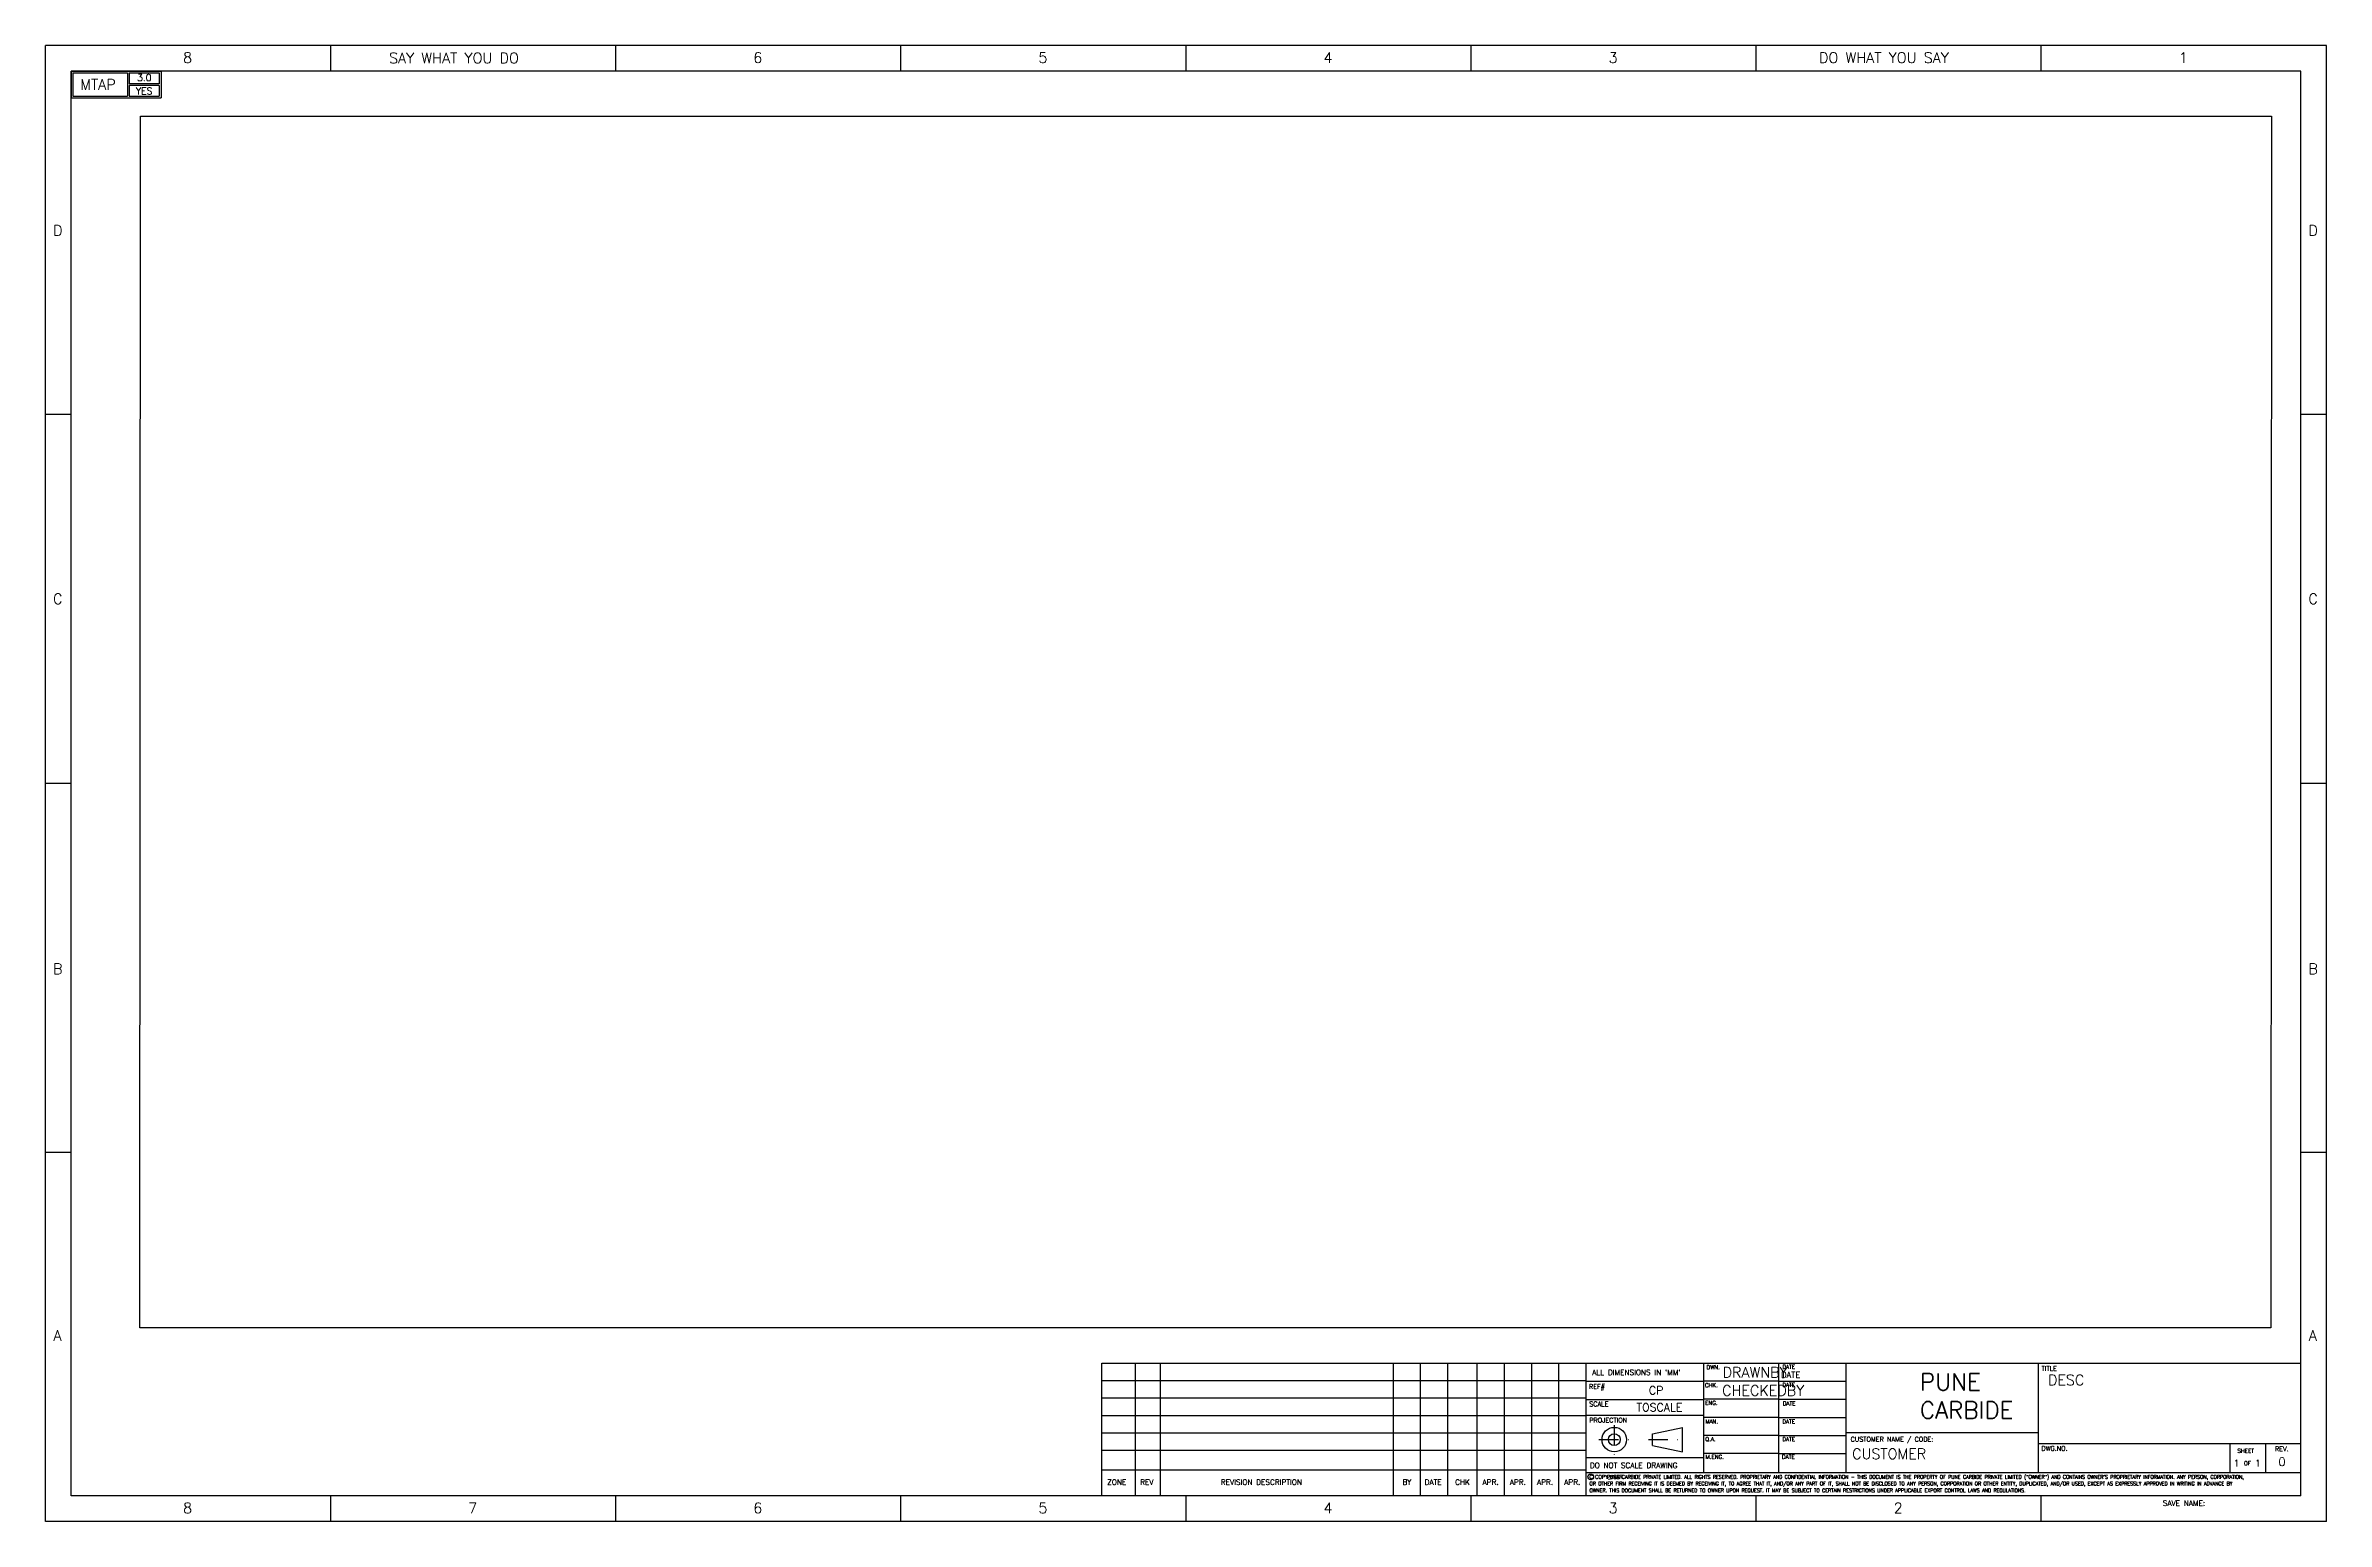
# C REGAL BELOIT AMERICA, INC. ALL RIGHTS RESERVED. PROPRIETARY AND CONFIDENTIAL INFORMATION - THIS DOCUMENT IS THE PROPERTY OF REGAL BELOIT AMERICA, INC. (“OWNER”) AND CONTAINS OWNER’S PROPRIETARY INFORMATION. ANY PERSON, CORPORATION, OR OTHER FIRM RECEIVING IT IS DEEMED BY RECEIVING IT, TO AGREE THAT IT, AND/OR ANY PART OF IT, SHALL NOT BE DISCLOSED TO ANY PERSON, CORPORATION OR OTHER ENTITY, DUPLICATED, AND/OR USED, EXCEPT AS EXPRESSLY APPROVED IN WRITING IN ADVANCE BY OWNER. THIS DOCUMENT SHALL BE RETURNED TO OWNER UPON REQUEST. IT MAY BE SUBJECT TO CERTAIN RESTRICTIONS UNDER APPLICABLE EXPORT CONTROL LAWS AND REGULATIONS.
# Model space of a CAD drawing. Header units: millimetres. Extents: x 0 to 762, y 0 to 493.
import ezdxf
from ezdxf.enums import TextEntityAlignment as Align

# ---------------------------------------------------------------- set-up
doc = ezdxf.new("R2010")
doc.units = ezdxf.units.MM
doc.header["$LTSCALE"] = 12.954
doc.linetypes.add('DASHDOT', pattern=[1, 0.5, -0.25, 0, -0.25])
for name, color, linetype in [('BORDER', 5, 'Continuous'), ('OBJ', 2, 'Continuous'), ('TEXT', 2, 'Continuous')]:
    doc.layers.add(name, color=color, linetype=linetype)
doc.layers.add('MTAP_WINDOW', color=2, linetype='Continuous', plot=False)
doc.styles.add('ROMANC', font='romanc', dxfattribs={"height": 3.97002})
doc.styles.add('ROMANS', font='romans')
doc.styles.get("Standard").update_dxf_attribs({"font": 'romans.shx'})

# ---------------------------------------------------------------- blocks, each defined once
blk = doc.blocks.new('CAP')
at = {"layer": 'BORDER'}
for p, q in [((0, 10.16), (34.04, 10.16)), ((0, 10.16), (0, 0)), ((0.64, 9.53), (0.64, 0.64)), ((0.64, 9.53), (21.39, 9.53)), ((21.39, 9.53), (21.39, 0.64)), ((22.02, 9.53), (22.02, 5.4)), ((22.02, 9.53), (33.4, 9.53)), ((33.4, 9.53), (33.4, 5.4)), ((34.04, 10.16), (34.04, 0)), ((0, 0), (34.04, 0)), ((0.64, 0.64), (21.39, 0.64)), ((33.4, 5.4), (22.02, 5.4)), ((33.4, 4.76), (22.02, 4.76)), ((22.02, 4.76), (22.02, 0.64)), ((22.02, 0.64), (33.4, 0.64)), ((33.4, 4.76), (33.4, 0.64))]:
    blk.add_line(p, q, dxfattribs=at)
at = {"layer": 'OBJ'}
blk.add_text('MTAP', height=3.962, dxfattribs=at).set_placement((3.46, 3.1))
for tag, p in [('NTS', (27.71, 6.42)), ('2.5', (27.67, 1.35))]:
    blk.add_attdef(tag, text='', height=2.54, dxfattribs=at).set_placement(p, align=Align.CENTER)

msp = doc.modelspace()

# ---------------------------------------------------------------- linework, layer by layer
at = {"layer": 'BORDER', "color": 5, "linetype": 'Continuous', "extrusion": (0, 1, 0)}
for p, q in [((0, 0), (0, 493.03)), ((761.95, 493.03), (0, 493.03)), ((95.24, 484.51), (95.24, 493.03)), ((190.49, 484.51), (190.49, 493.03)), ((285.73, 484.51), (285.73, 493.03)), ((380.98, 484.51), (380.98, 493.03)), ((476.22, 484.51), (476.22, 493.03)), ((571.47, 484.51), (571.47, 493.03)), ((666.71, 484.51), (666.71, 493.03)), ((761.95, 0), (761.95, 493.03)), ((8.52, 8.52), (8.52, 484.51)), ((753.44, 484.51), (8.52, 484.51)), ((753.44, 8.52), (753.44, 484.51)), ((8.52, 369.77), (0, 369.77)), ((761.95, 369.77), (753.44, 369.77)), ((8.52, 246.51), (0, 246.51)), ((761.95, 246.51), (753.44, 246.51)), ((8.52, 123.26), (0, 123.26)), ((761.95, 123.26), (753.44, 123.26)), ((352.9, 52.89), (514.66, 52.89)), ((352.9, 8.52), (352.9, 52.89)), ((352.9, 47.06), (514.66, 47.06)), ((364.1, 8.52), (364.1, 52.89)), ((372.51, 8.52), (372.51, 52.89)), ((450.25, 8.52), (450.25, 52.89)), ((459.35, 8.52), (459.35, 52.89)), ((468.45, 8.52), (468.45, 52.89)), ((478.26, 8.52), (478.26, 52.89)), ((487.36, 8.52), (487.36, 52.89)), ((496.46, 8.52), (496.46, 52.89)), ((505.56, 8.52), (505.56, 52.89)), ((514.66, 8.52), (514.66, 52.89)), ((514.66, 8.52), (514.66, 52.89)), ((514.66, 22.5), (514.66, 52.89)), ((514.66, 22.5), (514.66, 52.89)), ((514.66, 8.52), (514.66, 52.89)), ((514.66, 22.5), (514.66, 52.89)), ((514.66, 52.89), (684.82, 52.89)), ((514.66, 46.81), (553.87, 46.81)), ((553.87, 52.89), (553.87, 16.18)), ((578.97, 52.89), (578.97, 16.18)), ((601.38, 52.89), (601.38, 16.18)), ((601.38, 52.89), (601.38, 16.18)), ((601.38, 52.89), (601.38, 21.33)), ((601.38, 52.89), (601.38, 21.33)), ((601.38, 52.89), (601.38, 16.18)), ((601.38, 52.89), (601.38, 21.33)), ((601.38, 52.89), (601.38, 21.33)), ((665.81, 16.18), (665.81, 52.89)), ((684.82, 52.89), (753.44, 52.89)), ((352.9, 41.24), (514.66, 41.24)), ((514.66, 40.73), (553.87, 40.73)), ((352.9, 35.41), (514.66, 35.41)), ((514.66, 35.46), (553.71, 35.46)), ((352.9, 29.58), (514.66, 29.58)), ((352.9, 23.76), (514.66, 23.76)), ((665.81, 26), (684.82, 26)), ((684.82, 26), (753.44, 26)), ((729.68, 26), (729.68, 16.18)), ((741.56, 26), (741.56, 16.18)), ((352.9, 17.26), (514.66, 17.26)), ((514.66, 8.52), (514.66, 22.5)), ((514.66, 8.52), (514.66, 22.5)), ((514.66, 21.33), (553.71, 21.33)), ((684.82, 16.18), (514.66, 16.18)), ((753.44, 16.18), (684.82, 16.18)), ((753.44, 8.52), (8.52, 8.52)), ((95.24, 0), (95.24, 8.52)), ((190.49, 0), (190.49, 8.52)), ((285.73, 0), (285.73, 8.52)), ((380.98, 0), (380.98, 8.52)), ((476.22, 0), (476.22, 8.52)), ((571.47, 0), (571.47, 8.52)), ((666.71, 0), (666.71, 8.52)), ((761.95, 0), (0, 0))]:
    msp.add_line(p, q, dxfattribs=at)
at = {"layer": 'BORDER', "color": 5}
for p, q in [((578.97, 46.84), (553.87, 46.84)), ((578.97, 46.84), (601.38, 46.84)), ((578.97, 40.79), (553.87, 40.79)), ((578.97, 40.79), (601.38, 40.79)), ((578.97, 34.74), (553.87, 34.74)), ((578.97, 34.74), (601.38, 34.74)), ((578.97, 28.69), (553.87, 28.69)), ((578.97, 28.69), (601.38, 28.69)), ((601.38, 29.71), (636.08, 29.71)), ((633.4, 29.71), (665.81, 29.71)), ((578.97, 22.63), (553.87, 22.63)), ((578.97, 22.63), (601.38, 22.63))]:
    msp.add_line(p, q, dxfattribs=at)
at = {"layer": 'BORDER', "color": 4, "linetype": 'DASHDOT', "extrusion": (0, 1, 0)}
for p, q in [((524.04, 32.14), (524.04, 22.4)), ((518.95, 27.32), (529.16, 27.32)), ((535.48, 27.32), (548.47, 27.32))]:
    msp.add_line(p, q, dxfattribs=at)
at = {"layer": 'BORDER', "color": 4, "linetype": 'Continuous', "extrusion": (0, 1, 0)}
for p, q in [((536.84, 29.3), (546.87, 31.4)), ((546.87, 23.23), (546.87, 31.4)), ((536.84, 25.33), (536.84, 29.3)), ((536.84, 25.33), (546.87, 23.23))]:
    msp.add_line(p, q, dxfattribs=at)
at = {"layer": 'BORDER', "color": 4, "linetype": 'Continuous'}
for centre, radius in [((524.05, 27.32), 4.09), ((524.05, 27.32), 1.98), ((516.2, 14.87), 0.956)]:
    msp.add_circle(centre, radius, dxfattribs=at)
at = {"layer": 'MTAP_WINDOW'}
msp.add_lwpolyline([(31.73, 469.48), (743.63, 469.48), (743.39, 64.65), (31.48, 64.65)], close=True, dxfattribs=at)

# ---------------------------------------------------------------- block references
at = {"layer": 'BORDER'}
ref = msp.add_blockref('CAP', (8.52, 475.55), dxfattribs=dict(at, xscale=0.8823, yscale=0.8823, zscale=0.8823))
ref.add_attrib('CAPREV', '3.0', dxfattribs={"layer": 'OBJ', "height": 2.241}).set_placement((32.97, 481.21), align=Align.CENTER)
ref.add_attrib('CAPPURE', 'YES', dxfattribs={"layer": 'OBJ', "height": 2.241}).set_placement((32.92, 476.74), align=Align.CENTER)

# ---------------------------------------------------------------- texts
at = {"layer": 'BORDER', "color": 2, "linetype": 'Continuous', "style": 'ROMANC'}
for s, p in [('8', (45.94, 487.25)), ('6', (236.43, 487.25)), ('5', (331.67, 487.25)), ('4', (426.92, 487.25)), ('3', (522.16, 487.25)), ('1', (712.65, 487.25)), ('D', (2.53, 429.54)), ('D', (755.99, 429.54)), ('C', (2.47, 306.44)), ('C', (755.93, 306.44)), ('B', (2.5, 182.87)), ('B', (755.96, 182.87)), ('A', (2.63, 60.35)), ('A', (756.09, 60.35)), ('8', (45.94, 2.73)), ('7', (141.18, 2.73)), ('6', (236.43, 2.73)), ('5', (331.67, 2.73)), ('4', (426.92, 2.73)), ('3', (522.16, 2.73)), ('2', (617.4, 2.73))]:
    msp.add_text(s, height=3.5, dxfattribs=at).set_placement(p)
at = {"layer": 'BORDER', "color": 2, "style": 'ROMANC'}
for s, p in [('SAY WHAT YOU DO', (114.73, 487.15)), ('DO WHAT YOU SAY', (592.45, 487.26))]:
    msp.add_text(s, height=3.5027, dxfattribs=at).set_placement(p)
at = {"layer": 'BORDER', "color": 4, "linetype": 'Continuous', "style": 'ROMANS'}
for s, height, p in [('REF#', 1.569, (515.61, 44.25)), ("ALL DIMENSIONS IN 'MM'", 1.7928, (516.7, 48.89)), ('TITLE', 1.569, (666.82, 50.3)), ('SCALE', 1.569, (515.71, 38.43)), ('PROJECTION', 1.569, (515.7, 33.04)), ('CUSTOMER NAME / CODE:', 1.5687, (603.01, 26.64)), ('DWG.NO.', 1.569, (666.76, 23.61)), ('SHEET', 1.345, (732.25, 22.91)), ('REV.', 1.569, (744.76, 23.44)), ('DO NOT SCALE DRAWING', 1.7928, (515.9, 17.81)), ('OF', 1.345, (734.44, 18.73)), ('ZONE', 1.793, (354.66, 12.22)), ('REV', 1.793, (365.66, 12.22)), ('REVISION DESCRIPTION', 1.7928, (392.59, 12.22)), ('BY', 1.793, (453.28, 12.24)), ('DATE', 1.793, (460.72, 12.22)), ('CHK', 1.793, (470.9, 12.22)), ('APR.', 1.793, (480.05, 12.22)), ('APR.', 1.793, (489.15, 12.22)), ('APR.', 1.793, (498.25, 12.22)), ('APR.', 1.793, (507.34, 12.22))]:
    msp.add_text(s, height=height, dxfattribs=at).set_placement(p)
at = {"layer": 'BORDER', "color": 4, "style": 'ROMANS'}
for s, p in [('CHK.', (556.48, 44.8)), ('DWN.', (557.09, 50.81)), ('DATE', (582.33, 50.99)), ('DATE', (582.33, 44.94)), ('ENG.', (556.5, 38.9)), ('DATE', (582.48, 38.75)), ('MAN.', (556.6, 32.7)), ('DATE', (582.33, 32.7)), ('Q.A.', (556.18, 26.8)), ('DATE', (582.33, 26.8)), ('M.ENG.', (557.61, 20.88)), ('DATE', (582.2, 20.9))]:
    msp.add_text(s, height=1.345, dxfattribs=at).set_placement(p, align=Align.CENTER)
msp.add_text('SAVE NAME:', height=1.793, dxfattribs=at).set_placement((707.32, 5.2))
at = {"layer": 'BORDER', "insert": (515.77, 12.55), "char_height": 1.23257, "width": 237.6634, "attachment_point": 4, "line_spacing_factor": 1.090909, "style": 'ROMANS'}
msp.add_mtext('{\\W0.94;\\C4;C      PUNE CARBIDE PRIVATE LIMITED. ALL RIGHTS RESERVED. PROPRIETARY AND CONFIDENTIAL INFORMATION - THIS DOCUMENT IS THE PROPERTY OF PUNE CARBIDE PRIVATE LIMITED ("OWNER") AND CONTAINS OWNER\'S PROPRIETARY INFORMATION. ANY PERSON, CORPORATION, OR OTHER FIRM RECEIVING IT IS DEEMED BY RECEIVING IT, TO AGREE THAT IT, AND/OR ANY PART OF IT, SHALL NOT BE DISCLOSED TO ANY PERSON, CORPORATION OR OTHER ENTITY, DUPLICATED, AND/OR USED, EXCEPT AS EXPRESSLY APPROVED IN WRITING IN ADVANCE BY OWNER. THIS DOCUMENT SHALL BE RETURNED TO OWNER UPON REQUEST. IT MAY BE SUBJECT TO CERTAIN RESTRICTIONS UNDER APPLICABLE EXPORT CONTROL LAWS AND REGULATIONS.}', dxfattribs=at)
at = {"layer": 'BORDER', "color": 2, "style": 'ROMANS'}
for tag, text, height, p in [('CP', '', 2.69, (538.04, 43.79)), ('1', '1', 2.24, (731.93, 19.41)), ('1', '1', 2.24, (739.07, 19.41)), ('0', '0', 2.8, (747.16, 19.92))]:
    msp.add_attdef(tag, text=text, height=height, dxfattribs=at).set_placement(p, align=Align.MIDDLE)
msp.add_attdef('COPY_YEAR', (517.66, 14.25), '2026', height=1.233, dxfattribs=at)
at = {"layer": 'TEXT', "color": 2, "insert": (626.17, 49.43), "char_height": 5.65, "attachment_point": 1, "style": 'ROMANS'}
msp.add_mtext_dynamic_manual_height_columns('PUNE \\PCARBIDE', width=1255.6427, gutter_width=634.28, heights=[597.93], dxfattribs=at)
at = {"layer": 'TEXT', "color": 2, "style": 'ROMANS'}
for tag, text, height, p in [('DRAWNBY', 'GNP', 3.5, (560.24, 49.82)), ('DATE', '01/01/27', 2, (579.83, 48.95)), ('CHECKEDBY', 'NHP', 3.5, (560.09, 43.71)), ('CUSTOMER', 'NTS', 3.5, (603.51, 22.57))]:
    msp.add_attdef(tag, text=text, height=height, dxfattribs=at).set_placement(p, align=Align.MIDDLE_LEFT)
at = {"layer": 'TEXT', "style": 'ROMANS'}
msp.add_attdef('DESC', text='DESC', height=3.5, dxfattribs=at).set_placement((668.94, 47.25), align=Align.MIDDLE_LEFT)
at = {"layer": 'TEXT', "color": 2, "style": 'ROMANS'}
msp.add_attdef('TOSCALE', text='TO SCALE', height=2.689, dxfattribs=at).set_placement((539.15, 38.1), align=Align.MIDDLE)

doc.saveas('drawing.dxf')
